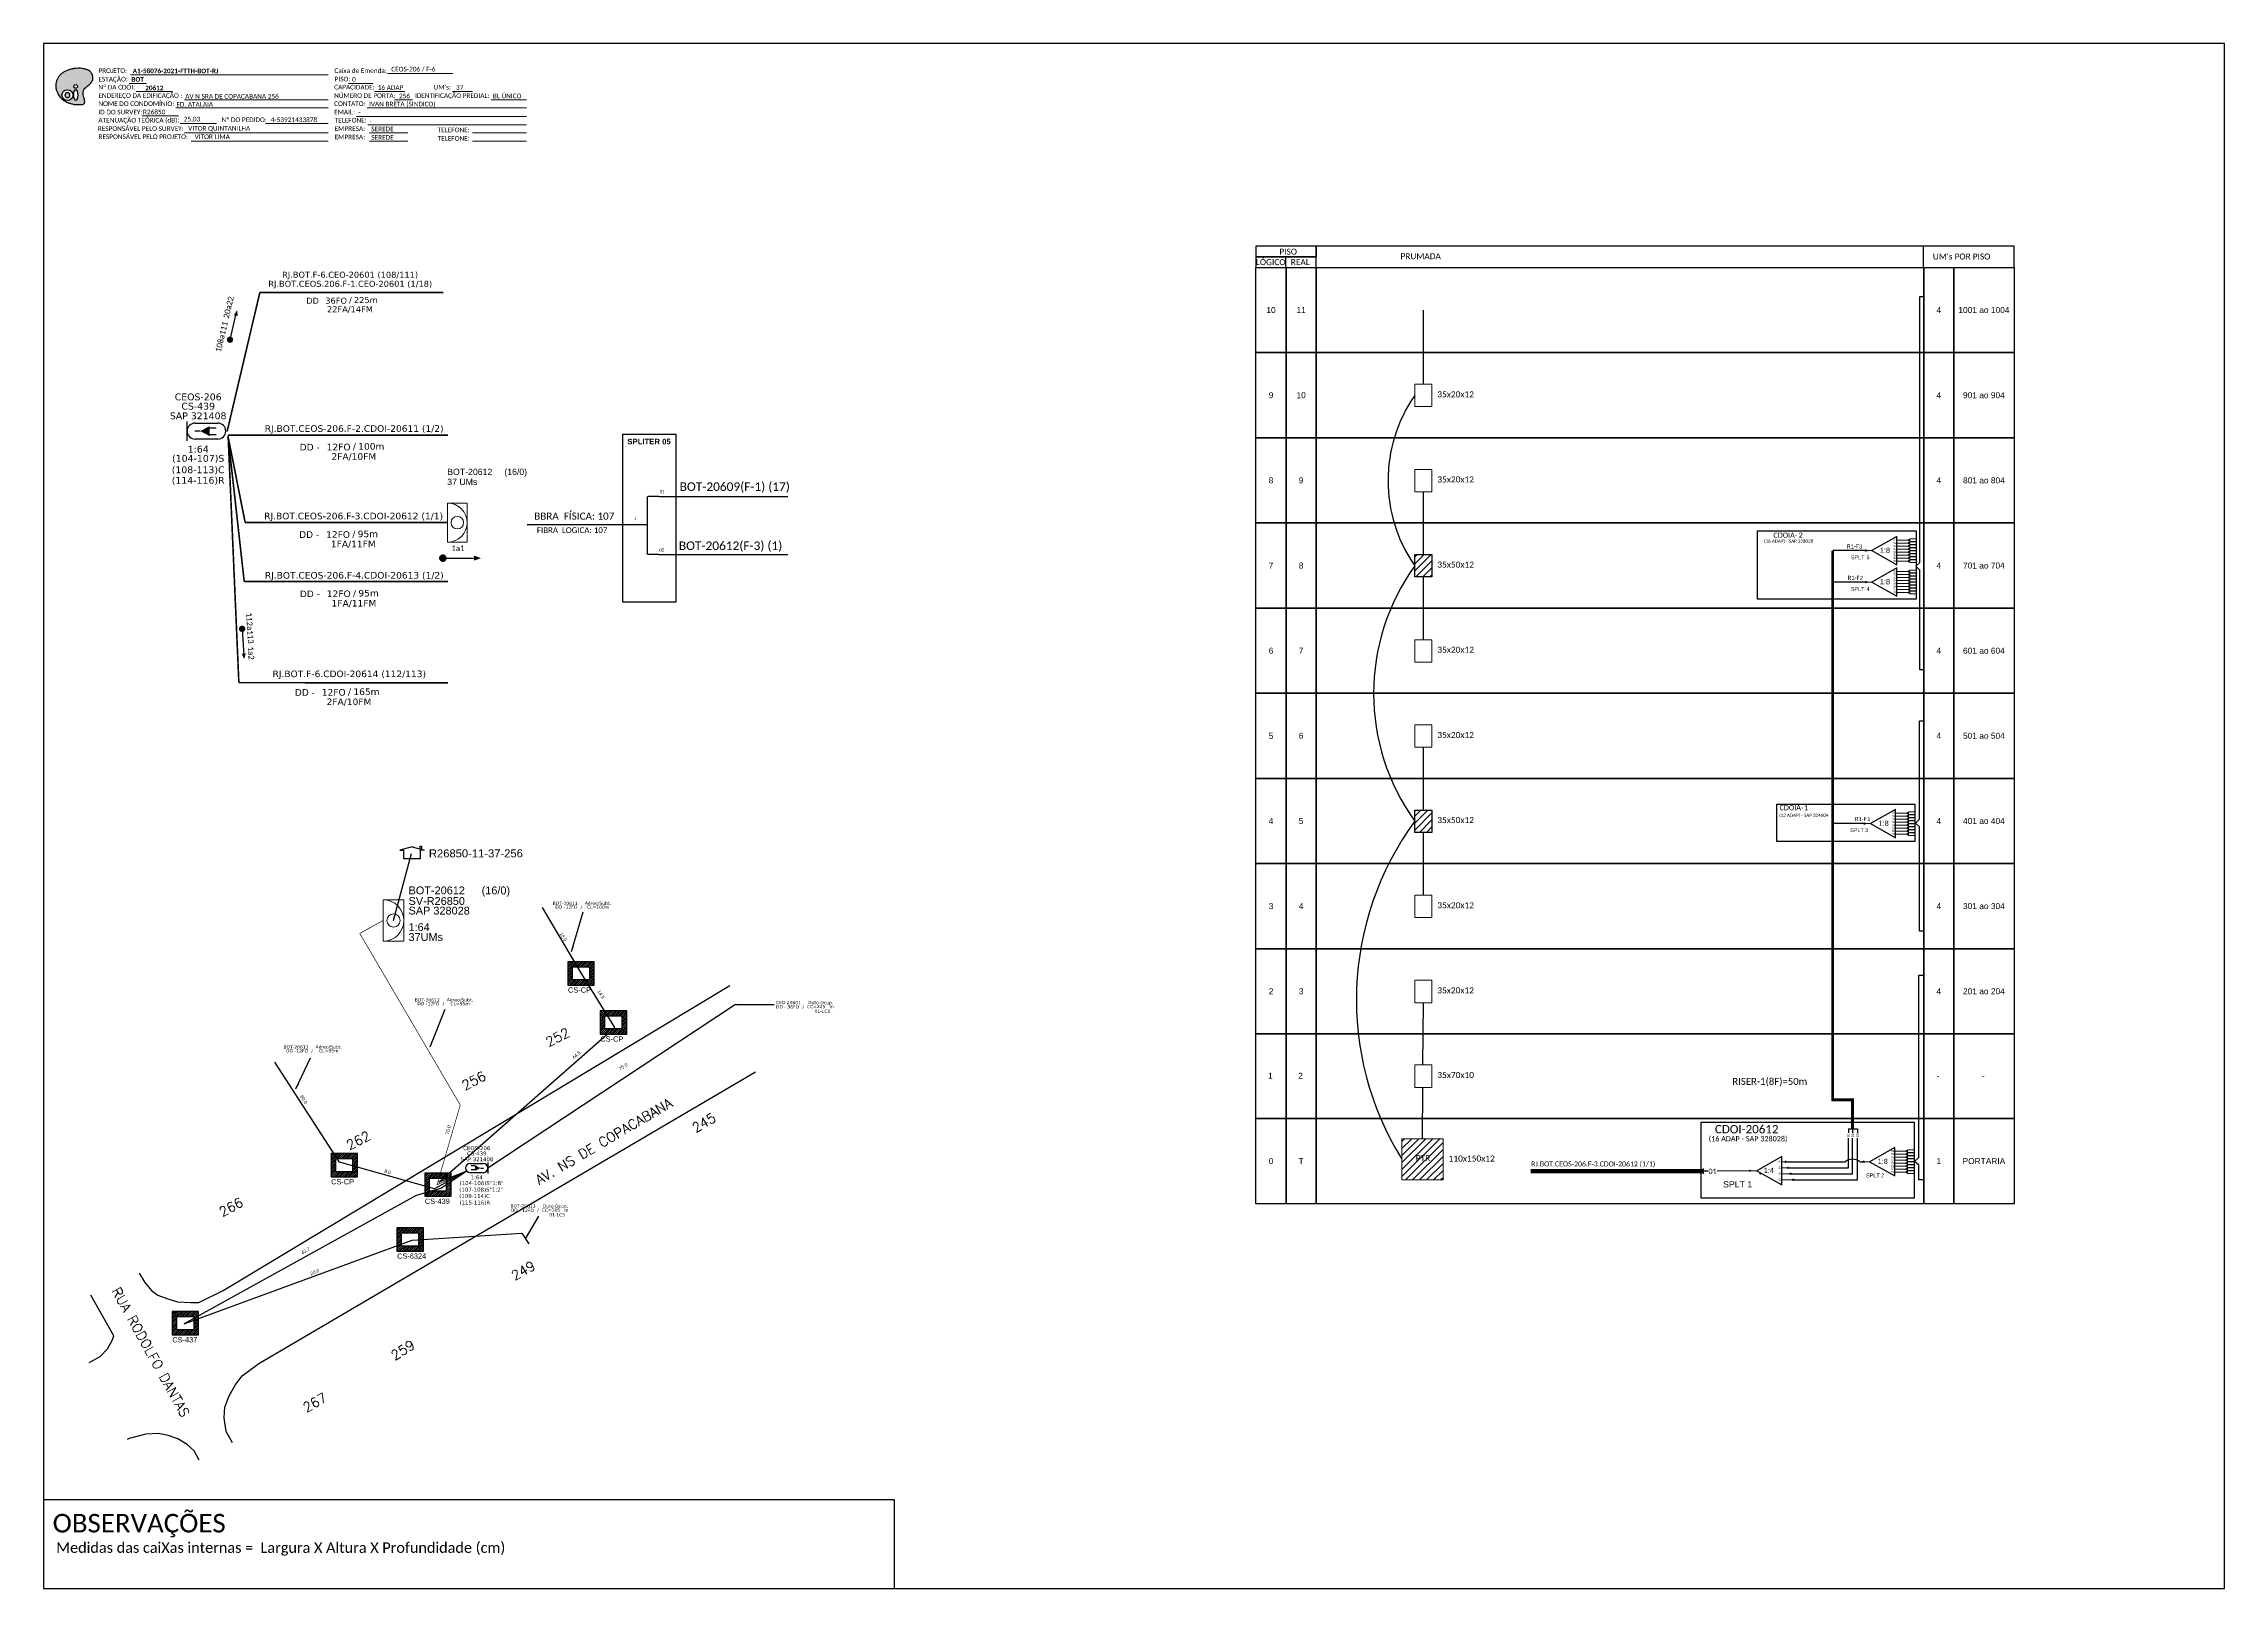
# Model space of a CAD drawing. Extents: x -89 to 749, y 705 to 1299.
import ezdxf
from ezdxf.enums import TextEntityAlignment as Align

# ---------------------------------------------------------------- set-up
doc = ezdxf.new("R2010")
doc.units = 0
for name, color, linetype in [('10.1-Caixas Subterrâneas', 5, 'Continuous'), ('20.4-CEOS', 1, 'Continuous'), ('CAP a instalar', 1, 'Continuous'), ('FOLHAS', 7, 'Continuous'), ('label_cabos', 7, 'Continuous'), ('Legenda', 1, 'Continuous'), ('MUB', 252, 'Continuous'), ('SETA', 7, 'Continuous'), ('surveys', 7, 'Continuous'), ('surveys legendas', 7, 'Continuous')]:
    doc.layers.add(name, color=color, linetype=linetype)
for name, color, linetype, lineweight in [("20.0-LEGENDA DOS CDO'S", 1, 'Continuous', 0), ('20.1-CDO_INTERIOR', 1, 'Continuous', 0), ('40.1-ETIQUETAS', 1, 'Continuous', 20)]:
    doc.layers.add(name, color=color, linetype=linetype, lineweight=lineweight)
doc.layers.add('DROP DE CLIENTE', color=140, linetype='Continuous', plot=False)
doc.layers.add('EXTRA', color=50, linetype='Continuous', plot=False)
doc.styles.add('ARIAL', font='arial.ttf')
doc.styles.add('ROMANS', font='romans')
doc.styles.add('siredit', font='verdana.ttf')
doc.styles.get("Standard").update_dxf_attribs({"font": 'arial.ttf'})
doc.styles.add('TELEMAR-RJ', font='arial.ttf')
doc.styles.add('WMF-Calibri0', font='calibri.ttf')
doc.styles.add('WMF-Calibri1', font='calibrib.ttf')
doc.linetypes.add('FENCELINE1', pattern='A,0.25,-0.1,[133,ltypeshp.shx,S=0.1,R=0,X=-0.1,Y=0],-0.1,1', length=1.45)
doc.dimstyles.new('CC', dxfattribs={"dimtxt": 1, "dimasz": 2, "dimexe": 0.18, "dimexo": 0.0625, "dimgap": 0.09, "dimtad": 0, "dimdec": 0, "dimrnd": 1, "dimzin": 0, "dimdsep": 46, "dimtxsty": 'siredit', "dimblk": 'NONE', "dimcen": 0, "dimse1": 1, "dimse2": 1, "dimsd1": 1, "dimsd2": 1, "dimclrt": 7, "dimadec": 0, "dimazin": 0, "dimtfac": 1, "dimtdec": 0, "dimtofl": 0, "dimtmove": 0, "dimatfit": 3, "dimfxl": 0, "dimtolj": 1, "dimtzin": 0, "dimarcsym": 0})
pattern_1 = [(45, (-726.6982, -79.1358), (-1.3470384, 1.3470384), [])]

# ---------------------------------------------------------------- blocks, each defined once
blk = doc.blocks.new('*X72')
at = {"color": 0, "linetype": 'Continuous'}
for p, q in [((-1.25, 0.34099), (-0.49099, 1.1)), ((-1.25, 0.517767), (-0.667767, 1.1)), ((-1.25, 0.694544), (-0.844544, 1.1)), ((-1.25, 0.87132), (-1.02132, 1.1)), ((-1.25, 1.048097), (-1.198097, 1.1)), ((-1.25, 0.164214), (-0.8035, 0.610714)), ((-1.25, -0.012563), (-0.8035, 0.433937)), ((-1.25, -0.18934), (-0.8035, 0.25716)), ((-1.25, -0.366117), (-0.8035, 0.080383)), ((-0.789214, 0.625), (-0.314214, 1.1)), ((-0.612437, 0.625), (-0.137437, 1.1)), ((-0.43566, 0.625), (0.03934, 1.1)), ((-0.258883, 0.625), (0.216117, 1.1)), ((-0.082107, 0.625), (0.392893, 1.1)), ((0.09467, 0.625), (0.56967, 1.1)), ((0.271447, 0.625), (0.746447, 1.1)), ((0.448223, 0.625), (0.923223, 1.1)), ((0.625, 0.625), (1.1, 1.1)), ((0.801777, 0.625), (1.25, 1.073223)), ((0.8035, 0.449947), (1.25, 0.896447)), ((0.8035, 0.27317), (1.25, 0.71967)), ((0.8035, 0.096393), (1.25, 0.542893)), ((0.8035, -0.080383), (1.25, 0.366117)), ((0.8035, -0.25716), (1.25, 0.18934)), ((0.8035, -0.433937), (1.25, 0.012563)), ((-1.25, -0.542893), (-0.8035, -0.096393)), ((-1.25, -0.71967), (-0.8035, -0.27317)), ((-1.25, -0.896447), (-0.8035, -0.449947)), ((-1.25, -1.073223), (-0.801777, -0.625)), ((-1.1, -1.1), (-0.625, -0.625)), ((-0.923223, -1.1), (-0.448223, -0.625)), ((-0.746447, -1.1), (-0.271447, -0.625)), ((-0.56967, -1.1), (-0.09467, -0.625)), ((-0.392893, -1.1), (0.082107, -0.625)), ((-0.216117, -1.1), (0.258883, -0.625)), ((-0.03934, -1.1), (0.43566, -0.625)), ((0.137437, -1.1), (0.612437, -0.625)), ((0.314214, -1.1), (0.789214, -0.625)), ((0.49099, -1.1), (1.25, -0.34099)), ((0.667767, -1.1), (1.25, -0.517767)), ((0.8035, -0.610714), (1.25, -0.164214)), ((0.844544, -1.1), (1.25, -0.694544)), ((1.02132, -1.1), (1.25, -0.87132)), ((1.198097, -1.1), (1.25, -1.048097))]:
    blk.add_line(p, q, dxfattribs=at)
blk = doc.blocks.new('MANHOLE_MQ')
at = {"color": 0, "linetype": 'Continuous'}
for p, q in [((0.0000062, 0.0000057), (-0.0000063, 0.0000057)), ((-0.0000063, 0.0000057), (-0.0000063, -0.0000053)), ((-0.000004, 0.0000033), (0.000004, 0.0000033)), ((-0.000004, -0.0000029), (-0.000004, 0.0000033)), ((0.000004, 0.0000033), (0.000004, -0.0000029)), ((0.0000062, -0.0000053), (0.0000062, 0.0000057)), ((-0.0000063, -0.0000053), (0.0000062, -0.0000053)), ((0.000004, -0.0000029), (-0.000004, -0.0000029)), ((0.000004, -0.0000029), (0.000004, -0.0000029))]:
    blk.add_line(p, q, dxfattribs=at)
at = {"color": 0, "linetype": 'Continuous', "xscale": 5e-06, "yscale": 5e-06, "zscale": 1e-05}
blk.add_blockref('*X72', (0, 0.0000002), dxfattribs=at)
blk = doc.blocks.new('*U87')
at = {"layer": '20.4-CEOS', "color": 7, "style": 'siredit'}
for tag, p in [('FIBRAS_SPLITTER', (0, 0)), ('FIBRAS_TOP_C', (0, -4.13)), ('RESERVA_FINAIS', (0, -5.46))]:
    blk.add_attdef(tag, p, '', height=1.01, dxfattribs=at)
for tag, p, flags in [('QTDE', (0, -9.4), 1), ('ID_ATIVIDADE', (0, -6.77), 3), ('FATOR', (0, -8.09), 1), ('FID', (0, -10.71), 1)]:
    blk.add_attdef(tag, p, '', height=1.01, dxfattribs=dict(at, flags=flags))
blk = doc.blocks.new('*U88')
at = {"layer": '20.4-CEOS', "color": 7, "style": 'siredit'}
blk.add_attdef('FIBRAS_SPLITTER', (0, 0), '', height=1.01, dxfattribs=at)
for tag, p, flags in [('QTDE', (0, -4.11), 1), ('ID_ATIVIDADE', (0, -1.48), 3), ('FATOR', (0, -2.79), 1), ('FID', (0, -5.42), 1)]:
    blk.add_attdef(tag, p, '', height=1.01, dxfattribs=dict(at, flags=flags))
blk = doc.blocks.new('_None')
blk = doc.blocks.new('Inst CB DT OCUP CFOA-SM-DD-S-12')
at = {"layer": 'label_cabos', "color": 0, "style": 'siredit'}
for tag, flags, p in [('ID_ATIVIDADE', 3, (1.31, 2.67)), ('FATOR', 1, (11.56, 2.55))]:
    blk.add_attdef(tag, text='', height=1, rotation=359.69001, dxfattribs=dict(at, flags=flags)).set_placement(p, align=Align.MIDDLE_CENTER)
for tag, p in [('TIPO_CABO', (1.11, 0)), ('DESTINO_CABO', (3.13, 1.26)), ('CABO', (4.69, -0.05)), ('/', (7.71, -0.05)), ('LANCE', (10.41, 0.02)), ('TIPO_CABO', (13.11, 1.24)), ('UND', (16.46, 0)), ('FID', (13.65, -1.41))]:
    blk.add_attdef(tag, text='', height=1, rotation=359.69001, dxfattribs=at).set_placement(p, align=Align.MIDDLE_CENTER)
blk.add_attdef('QTDE', (11.93, -0.45), '', height=1, rotation=359.69001, dxfattribs=at)
blk = doc.blocks.new('LEGENDA DOS CABOS')
at = {"layer": 'EXTRA', "color": 0, "style": 'siredit'}
for tag, p in [('ID', (4.6, 0.97)), ('XX', (9.03, 0.97))]:
    blk.add_attdef(tag, text='', height=0.48, rotation=359.69001, dxfattribs=at).set_placement(p, align=Align.MIDDLE_CENTER)
at = {"layer": 'Legenda', "color": 0, "style": 'siredit'}
for tag, p in [('TIPO_CABO', (1.31, 0)), ('CABO', (4.69, -0.05)), ('/', (6.81, -0.05)), ('METROS', (10.03, -0.05))]:
    blk.add_attdef(tag, text='', height=0.8, rotation=359.69001, dxfattribs=at).set_placement(p, align=Align.MIDDLE_CENTER)
blk = doc.blocks.new('Inst CB DT OCUP CFOA-SM-DD-S-36')
at = {"layer": 'label_cabos', "color": 0, "style": 'siredit'}
for tag, flags, p in [('ID_ATIVIDADE', 3, (1.31, 2.67)), ('FATOR', 1, (11.56, 2.55))]:
    blk.add_attdef(tag, text='', height=1, rotation=359.69001, dxfattribs=dict(at, flags=flags)).set_placement(p, align=Align.MIDDLE_CENTER)
for tag, p in [('TIPO_CABO', (1.11, 0)), ('DESTINO_CABO', (3.13, 1.26)), ('CABO', (4.69, -0.05)), ('/', (7.71, -0.05)), ('LANCE', (10.41, 0.02)), ('TIPO_CABO', (13.11, 1.24)), ('UND', (16.46, 0)), ('FID', (13.65, -1.41))]:
    blk.add_attdef(tag, text='', height=1, rotation=359.69001, dxfattribs=at).set_placement(p, align=Align.MIDDLE_CENTER)
blk.add_attdef('QTDE', (11.93, -0.45), '', height=1, rotation=359.69001, dxfattribs=at)
blk = doc.blocks.new('ETIQUETA_RS5F')
at = {"layer": '40.1-ETIQUETAS', "color": 0, "style": 'siredit'}
blk.add_text('/', height=1.5, dxfattribs=at).set_placement((1.58, -1.95), align=Align.MIDDLE_RIGHT)
for tag, p in [('ETIQUETA_R_SECUNDARIA', (1.21, 2.1)), ('ETIQUETA_R_PRIMARIA', (1.21, 4.1)), ('F_ATIVAS/F_MORTAS', (1.14, -4.24))]:
    blk.add_attdef(tag, text='', height=1.5, dxfattribs=at).set_placement(p, align=Align.MIDDLE_CENTER)
for tag, p in [('TIPO_CABO', (-6.58, -2.12)), ('CAP_CABO', (0.4, -2.09))]:
    blk.add_attdef(tag, text='', height=1.5, dxfattribs=at).set_placement(p, align=Align.MIDDLE_RIGHT)
blk.add_attdef('METROS', text='', height=1.5, dxfattribs=at).set_placement((2.14, -1.95), align=Align.MIDDLE_LEFT)
for tag, p in [('FUSÃO_1', (0.85, -8.39)), ('FUSÃO_2', (0.85, -10.6)), ('FUSÃO_3', (0.85, -12.93)), ('FUSÃO_4', (0.85, -15.14)), ('FUSÃO_5', (0.85, -17.16))]:
    blk.add_attdef(tag, text='', height=1.5, dxfattribs=at).set_placement(p, align=Align.CENTER)
blk = doc.blocks.new('CDOI_INT')
at = {"layer": '20.1-CDO_INTERIOR', "color": 0, "lineweight": 18}
blk.add_lwpolyline([(4.25, -4.25), (4.25, 4.25), (0, 4.25), (0, -4.25)], close=True, dxfattribs=at)
blk.add_circle((2.12, 0), 1.36, dxfattribs=at)
blk.add_arc((0, 0), 4.25, 270, 90, dxfattribs=at)
at = {"layer": "20.0-LEGENDA DOS CDO'S", "color": 0, "style": 'ARIAL'}
for tag, p in [('CDO_N', (-0.08, 10.38)), ('SURVEY', (-0.08, 8.2)), ('SPLITER_1', (21.18, 10.38)), ('SPLITER_2', (21.19, 8.68)), ('SAP', (-0.08, 6.23)), ('1:XX', (5.94, -2.22)), ('UMS', (5.94, -4.24))]:
    blk.add_attdef(tag, p, '', height=1.36, dxfattribs=at)
blk.add_attdef('FIBRAS_UTILIZADAS', text='', height=1.36, dxfattribs=at).set_placement((15.34, 10.38), align=Align.CENTER)
blk = doc.blocks.new('CEOS_RP_CT_DRT')
at = {"layer": '20.4-CEOS', "color": 0}
for p, q in [((-4.54, 1.19), (-1.19, 1.19)), ((-1.19, -1.19), (-4.54, -1.19))]:
    blk.add_line(p, q, dxfattribs=at)
for points in [[(-5.73, -1.43), (-5.73, 1.44)], [(-3.79, 0), (-4.59, 0)], [(-2.47, 0.48), (-1.45, 0.48)], [(-2.47, -0.52), (-1.45, -0.52)]]:
    blk.add_lwpolyline(points, dxfattribs=at)
blk.add_lwpolyline([(-3.79, 0, 0, 1.47, 0), (-2.41, 0, 1.47, 1.47, 0)], format="xyseb", dxfattribs=at)
for centre, start, end in [((-4.54, 0), 90, 270), ((-1.19, 0), 270, 90)]:
    blk.add_arc(centre, 1.19, start, end, dxfattribs=at)
at = {"layer": '20.4-CEOS', "color": 7, "style": 'siredit'}
for tag, p in [('Nº_DA_CEOS', (-2.86, 5.6)), ('LOCAL', (-2.86, 4.24)), ('SAP', (-2.86, 2.78)), ('RACIO_SPLITAGEM', (-2.86, -1.88)), ('FIBRAS_SPLITTER', (-2.86, -3.58)), ('RESERVA_FINAIS', (-2.86, -6.39)), ('FIBRAS_TOP_C', (-2.86, -5.08))]:
    blk.add_attdef(tag, text='', height=1.01, dxfattribs=at).set_placement(p, align=Align.TOP_CENTER)
blk = doc.blocks.new('SPLT_1-4_DIV_DIR')
h = blk.add_hatch(color=3)
h.dxf.hatch_style = 1
edge = h.paths.add_edge_path()
edge.add_arc((13.27, 3.47), 0.242, 0, 360)
h = blk.add_hatch(color=3)
h.dxf.hatch_style = 1
edge = h.paths.add_edge_path()
edge.add_arc((14.27, 1.17), 0.242, 0, 360)
h = blk.add_hatch(color=3)
h.dxf.hatch_style = 1
edge = h.paths.add_edge_path()
edge.add_arc((15.27, -1.14), 0.242, 0, 360)
h = blk.add_hatch(color=3)
h.dxf.hatch_style = 1
edge = h.paths.add_edge_path()
edge.add_arc((16.27, -3.45), 0.242, 0, 360)
at = {"color": 1, "lineweight": 0}
blk.add_lwpolyline([(2.22, 0), (0, 0)], dxfattribs=at)
at = {"color": 1}
blk.add_lwpolyline([(11.89, 5.45), (2.22, 0), (11.89, -5.45), (11.89, 5.45)], dxfattribs=at)
at = {"color": 7, "lineweight": 0}
for points in [[(13.27, 3.47), (11.89, 3.47)], [(11.89, 1.17), (14.27, 1.17)], [(11.89, -1.14), (15.27, -1.14)], [(11.89, -3.45), (16.27, -3.45)]]:
    blk.add_lwpolyline(points, dxfattribs=at)
at = {"color": 3}
for centre in [(13.27, 3.47), (14.27, 1.17), (15.27, -1.14), (16.27, -3.45)]:
    blk.add_circle(centre, 0.242, dxfattribs=at)
at = {"color": 1, "style": 'ARIAL'}
for s, height, p in [('1:4', 2, (4.91, -0.85)), ('S1', 0.75, (10.52, 3.07)), ('S2', 0.75, (10.52, 0.81)), ('S3', 0.75, (10.52, -1.54)), ('S4', 0.75, (10.52, -3.8))]:
    blk.add_text(s, height=height, dxfattribs=at).set_placement(p)
blk = doc.blocks.new('SPLT_1-8_SC-APC')
at = {"color": 1, "lineweight": 0}
blk.add_lwpolyline([(-17.04, -7.55), (-19.26, -7.55)], dxfattribs=at)
at = {"color": 1}
blk.add_lwpolyline([(-7.37, -2.1), (-17.04, -7.55), (-7.37, -13), (-7.37, -2.1)], dxfattribs=at)
at = {"color": 3, "lineweight": 0}
for points in [[(-2.99, -3.51), (-7.37, -3.51)], [(-7.37, -4.66), (-2.99, -4.66)], [(-7.37, -5.82), (-2.99, -5.82)], [(-7.37, -6.97), (-2.99, -6.97)], [(-7.37, -8.12), (-2.99, -8.12)], [(-2.41, -3.02), (-2.41, -4)], [(-2.41, -3.02), (0, -3.02)], [(-2.41, -4), (0, -4)], [(-2.41, -4.17), (-2.41, -5.16)], [(-2.41, -4.17), (0, -4.17)], [(-2.41, -5.16), (0, -5.16)], [(-2.41, -5.32), (-2.41, -6.31)], [(-2.41, -5.32), (0, -5.32)], [(-2.41, -6.31), (0, -6.31)], [(-2.41, -6.48), (-2.41, -7.46)], [(-2.41, -6.48), (0, -6.48)], [(-2.41, -7.46), (0, -7.46)], [(-2.41, -7.63), (-2.41, -8.62)], [(-2.41, -7.63), (0, -7.63)], [(-7.37, -9.28), (-2.99, -9.28)], [(-7.37, -10.43), (-2.99, -10.43)], [(-7.37, -11.58), (-2.99, -11.58)], [(-2.41, -8.62), (0, -8.62)], [(-2.41, -8.78), (-2.41, -9.77)], [(-2.41, -8.78), (0, -8.78)], [(-2.41, -9.77), (0, -9.77)], [(-2.41, -9.94), (-2.41, -10.92)], [(-2.41, -9.94), (0, -9.94)], [(-2.41, -10.92), (0, -10.92)], [(-2.41, -11.09), (-2.41, -12.08)], [(-2.41, -11.09), (0, -11.09)], [(-2.41, -12.08), (0, -12.08)]]:
    blk.add_lwpolyline(points, dxfattribs=at)
for points in [[(-2.99, -3.22), (-2.41, -3.22), (-2.41, -3.8), (-2.99, -3.8)], [(-2.99, -4.38), (-2.41, -4.38), (-2.41, -4.95), (-2.99, -4.95)], [(-2.99, -5.53), (-2.41, -5.53), (-2.41, -6.1), (-2.99, -6.1)], [(-2.99, -6.68), (-2.41, -6.68), (-2.41, -7.26), (-2.99, -7.26)], [(-2.99, -7.84), (-2.41, -7.84), (-2.41, -8.41), (-2.99, -8.41)], [(-2.99, -8.99), (-2.41, -8.99), (-2.41, -9.56), (-2.99, -9.56)], [(-2.99, -10.14), (-2.41, -10.14), (-2.41, -10.72), (-2.99, -10.72)], [(-2.99, -11.3), (-2.41, -11.3), (-2.41, -11.87), (-2.99, -11.87)]]:
    blk.add_lwpolyline(points, close=True, dxfattribs=at)
at = {"color": 1, "style": 'ARIAL'}
for s, height, p in [('1:8', 2, (-13.91, -8.4)), ('S1', 0.75, (-8.74, -3.78)), ('S2', 0.75, (-8.74, -4.97)), ('S3', 0.75, (-8.74, -6.18)), ('S4', 0.75, (-8.74, -7.36)), ('S5', 0.75, (-8.74, -8.57)), ('S6', 0.75, (-8.74, -9.69)), ('S7', 0.75, (-8.74, -10.78)), ('S8', 0.75, (-8.74, -11.9))]:
    blk.add_text(s, height=height, dxfattribs=at).set_placement(p)
blk = doc.blocks.new('OI')
h = blk.add_hatch(color=40)
edge = h.paths.add_edge_path()
edge.add_spline(control_points=[(4.35, -0.67), (3.92, -0.99), (3.26, -1.5), (2.81, -2.59), (2.9, -3.5), (3.06, -4.27), (3.31, -4.85), (3.37, -5.39), (3.4, -5.88), (3.2, -6.4), (2.54, -6.61), (1.65, -6.63), (0.55, -6.67), (-0.56, -6.42), (-1.61, -6.14), (-2.77, -5.61), (-3.92, -4.77), (-4.89, -3.7), (-5.34, -2.65), (-5.6, -1.94), (-5.85, -0.96), (-5.71, 0.47), (-5.1, 2.02), (-4.14, 3.02), (-3.3, 3.61), (-2.37, 4.16), (-1.36, 4.44), (-0.56, 4.7), (0.79, 4.85), (2.24, 4.97), (3.79, 4.57), (4.67, 4.21), (5.44, 3.65), (5.76, 2.99), (6.03, 2.21), (6.01, 1.46), (5.72, 0.64), (5.31, 0.08), (4.88, -0.38), (4.51, -0.55), (4.35, -0.67)], knot_values=[0, 0, 0, 0, 1.60434, 2.417191, 3.427595, 4.282808, 4.776746, 5.304182, 5.888771, 6.258406, 6.858137, 7.79129, 8.986195, 10.124242, 11.187857, 12.242908, 13.953784, 15.414161, 16.515391, 17.349188, 17.675853, 19.552021, 21.515531, 22.568638, 23.63245, 24.621084, 25.782718, 26.745347, 27.142653, 29.870543, 31.004649, 31.921532, 32.709589, 33.801391, 34.042471, 35.192333, 35.971461, 36.628871, 37.254359, 37.836911, 37.836911, 37.836911, 37.836911], degree=3, periodic=0)
h.paths.add_polyline_path([(1.13, -0.87, -1), (-0.04, -0.87, -1)], flags=16)
edge = h.paths.add_edge_path(flags=16)
edge.add_ellipse((0.56, -3.59), major_axis=(-0.02, 1.71), ratio=0.361305, start_angle=0, end_angle=360)
h.paths.add_polyline_path([(-0.36, -3.62, -1), (-3.8, -3.62, -1)], flags=16)
edge = h.paths.add_edge_path(flags=0)
edge.add_ellipse((-2.08, -3.62), major_axis=(0, 0.885), ratio=0.758294, start_angle=0, end_angle=360)
at = {"color": 40}
for centre, radius in [((-2.08, -3.62), 1.72), ((0.54, -0.87), 0.587)]:
    blk.add_circle(centre, radius, dxfattribs=at)
blk.add_ellipse((-2.08, -3.62), major_axis=(0, 0.885), ratio=0.758294, start_param=-3.141592653589792, end_param=3.141592653589792, dxfattribs=at)
blk.add_ellipse((0.56, -3.59), major_axis=(-0.02, 1.71), ratio=0.361305, dxfattribs=at)
at = {"color": 40, "start_tangent": (-0.800898, -0.598801), "end_tangent": (-0.800898, -0.598801)}
blk.add_spline([(4.35, -0.67), (3.2, -1.78), (2.9, -2.54), (2.92, -3.55), (3.12, -4.38), (3.28, -4.85), (3.37, -5.37), (3.35, -5.95), (3.2, -6.29), (2.66, -6.55), (1.73, -6.63), (0.54, -6.62), (-0.58, -6.41), (-1.6, -6.11), (-2.56, -5.67), (-3.95, -4.67), (-4.89, -3.56), (-5.37, -2.56), (-5.64, -1.78), (-5.72, -1.46), (-5.63, 0.42), (-4.84, 2.22), (-4.13, 2.99), (-3.27, 3.62), (-2.4, 4.09), (-1.3, 4.47), (-0.37, 4.72), (0.02, 4.77), (2.75, 4.8), (3.85, 4.53), (4.69, 4.16), (5.31, 3.68), (5.85, 2.73), (5.93, 2.5), (5.94, 1.35), (5.67, 0.62), (5.29, 0.08), (4.84, -0.36), (4.35, -0.67)], degree=3, dxfattribs=at)
blk = doc.blocks.new('SURVEY_SURVEY')
for p, q in [((0, 0.0000152), (-0.0000151, 0.0000108)), ((-0.0000151, 0.0000108), (-0.0000104, 0.0000108)), ((-0.0000103, 0), (-0.0000103, 0.0000108)), ((0.0000103, 0), (-0.0000103, 0)), ((0, 0.0000152), (0.0000151, 0.0000108)), ((0.0000101, 0.0000159), (0.0000117, 0.0000159)), ((0.0000101, 0.0000123), (0.0000101, 0.0000159)), ((0.0000151, 0.0000108), (0.0000103, 0.0000108)), ((0.0000103, 0.0000108), (0.0000103, 0)), ((0.0000117, 0.0000159), (0.0000117, 0.0000119))]:
    blk.add_line(p, q)

msp = doc.modelspace()

# ---------------------------------------------------------------- hatches: boundary and pattern name
h = msp.add_hatch()
h.set_pattern_fill('ANSI31', color=1, scale=0.6)
h.set_pattern_definition(pattern_1)
h.paths.add_polyline_path([(441.23, 1102.56), (437.92, 1102.56), (437.92, 1093.94), (444.54, 1093.94), (444.54, 1102.56)])
h = msp.add_hatch(color=3)
h.dxf.hatch_style = 1
edge = h.paths.add_edge_path()
edge.add_arc((611.45, 1104.07), 0.256, 0, 360)
h = msp.add_hatch(color=3)
h.dxf.hatch_style = 1
edge = h.paths.add_edge_path()
edge.add_arc((611.45, 1091.98), 0.256, 0, 360)
h = msp.add_hatch()
h.set_pattern_fill('ANSI31', color=1, scale=0.6)
h.set_pattern_definition(pattern_1)
h.paths.add_polyline_path([(441.23, 1004.33), (437.92, 1004.33), (437.92, 995.71), (444.54, 995.71), (444.54, 1004.33)])
h = msp.add_hatch(color=3)
h.dxf.hatch_style = 1
edge = h.paths.add_edge_path()
edge.add_arc((610.94, 999.1), 0.256, 0, 360)
h = msp.add_hatch()
h.set_pattern_fill('ANSI31', color=1, scale=0.6)
h.set_pattern_definition([(45, (-388.9202, 3549.1644), (-1.3470384, 1.3470384), [])])
h.paths.add_polyline_path([(448.81, 877.91), (433, 877.91), (433, 862.1), (448.81, 862.1)])
h.paths.add_polyline_path([(437.73, 868.73), (444.54, 868.73), (444.54, 872.21), (437.73, 872.21)], flags=24)
h = msp.add_hatch(color=3)
h.dxf.hatch_style = 1
edge = h.paths.add_edge_path()
edge.add_arc((566.81, 865.6), 0.41, 0, 360)
h = msp.add_hatch(color=3)
h.dxf.hatch_style = 1
edge = h.paths.add_edge_path()
edge.add_arc((610.57, 869.08), 0.256, 0, 360)

# ---------------------------------------------------------------- linework, layer by layer
at = {"color": 7, "linetype": 'Continuous'}
for p, q in [((142.78, 1124.87), (142.78, 1102.62)), ((147.21, 1124.88), (142.99, 1124.88)), ((138.4, 1114.14), (142.76, 1114.14)), ((147.21, 1102.62), (142.99, 1102.62))]:
    msp.add_line(p, q, dxfattribs=at)
at = {"color": 10, "linetype": 'Continuous'}
for p, q in [((147.21, 1124.9), (196.86, 1124.88)), ((147.21, 1102.64), (196.86, 1102.62))]:
    msp.add_line(p, q, dxfattribs=at)
at = {"color": 1, "linetype": 'Continuous', "lineweight": 60}
msp.add_line((138.4, 1114.14), (96.66, 1114.01), dxfattribs=at)
for points in [[(-89.32, 705.02), (749.25, 705.02), (749.25, 1299.02), (-89.32, 1299.02), (-89.32, 705.02)], [(388.41, 1212.95), (388.41, 1217.06)], [(399.98, 1212.95), (668.35, 1212.95), (668.35, 1221.17), (399.98, 1221.17), (399.98, 1221.17), (399.98, 1217.06)], [(633.6, 1212.95), (633.6, 1221.17)]]:
    msp.add_lwpolyline(points)
at = {"color": 7, "lineweight": 0}
for points in [[(-56.36, 1283.7), (-49.81, 1283.7)], [(-55.85, 1286.98), (20.13, 1286.98)], [(27.92, 1283.75), (37.41, 1283.75)], [(42.97, 1287.47), (68.1, 1287.47)], [(-53.7, 1280.63), (-39.76, 1280.63)], [(-35.13, 1277.4), (20.13, 1277.4)], [(37.97, 1280.63), (49.59, 1280.63)], [(45.56, 1277.4), (52.5, 1277.4)], [(67.91, 1280.63), (75.58, 1280.63)], [(82.73, 1277.4), (96.32, 1277.4)], [(-51.38, 1271.22), (-37.44, 1271.22)], [(-38.54, 1274.28), (20.13, 1274.28)], [(-36.84, 1268.25), (-22.9, 1268.25)], [(-4.01, 1268.26), (20.14, 1268.26)], [(31.05, 1271.05), (96.32, 1271.05)], [(35.09, 1274.28), (96.32, 1274.28)], [(35.33, 1267.81), (96.32, 1267.81)], [(-35.13, 1264.7), (20.13, 1264.7)], [(-32.64, 1261.46), (20.13, 1261.46)], [(35.94, 1264.7), (50.74, 1264.7)], [(35.94, 1261.46), (50.74, 1261.46)], [(75.55, 1264.7), (96.32, 1264.7)], [(75.55, 1261.46), (96.32, 1261.46)]]:
    msp.add_lwpolyline(points, dxfattribs=at)
for points in [[(376.84, 1217.06), (399.98, 1217.06), (399.98, 1221.17), (376.84, 1221.17)], [(376.84, 1212.95), (399.98, 1212.95), (399.98, 1217.06), (376.84, 1217.06)], [(376.87, 1212.95), (388.44, 1212.95), (388.44, 1180.2), (376.87, 1180.2)], [(388.44, 1212.95), (400.02, 1212.95), (400.02, 1180.2), (388.44, 1180.2)], [(400.02, 1212.95), (633.63, 1212.95), (633.63, 1180.2), (400.02, 1180.2)], [(633.63, 1212.95), (645.21, 1212.95), (645.21, 1180.2), (633.63, 1180.2)], [(645.21, 1212.95), (668.35, 1212.95), (668.35, 1180.2), (645.21, 1180.2)], [(376.87, 1180.2), (388.44, 1180.2), (388.44, 1147.46), (376.87, 1147.46)], [(388.44, 1180.2), (400.02, 1180.2), (400.02, 1147.46), (388.44, 1147.46)], [(400.02, 1180.2), (633.63, 1180.2), (633.63, 1147.46), (400.02, 1147.46)], [(633.63, 1180.2), (645.21, 1180.2), (645.21, 1147.46), (633.63, 1147.46)], [(645.21, 1180.2), (668.35, 1180.2), (668.35, 1147.46), (645.21, 1147.46)], [(376.87, 1147.46), (388.44, 1147.46), (388.44, 1114.71), (376.87, 1114.71)], [(388.44, 1147.46), (400.02, 1147.46), (400.02, 1114.71), (388.44, 1114.71)], [(400.02, 1147.46), (633.63, 1147.46), (633.63, 1114.71), (400.02, 1114.71)], [(633.63, 1147.46), (645.21, 1147.46), (645.21, 1114.71), (633.63, 1114.71)], [(645.21, 1147.46), (668.35, 1147.46), (668.35, 1114.71), (645.21, 1114.71)], [(376.87, 1114.71), (388.44, 1114.71), (388.44, 1081.97), (376.87, 1081.97)], [(388.44, 1114.71), (400.02, 1114.71), (400.02, 1081.97), (388.44, 1081.97)], [(400.02, 1114.71), (633.63, 1114.71), (633.63, 1081.97), (400.02, 1081.97)], [(633.63, 1114.71), (645.21, 1114.71), (645.21, 1081.97), (633.63, 1081.97)], [(645.21, 1114.71), (668.35, 1114.71), (668.35, 1081.97), (645.21, 1081.97)], [(376.87, 1081.97), (388.44, 1081.97), (388.44, 1049.23), (376.87, 1049.23)], [(388.44, 1081.97), (400.02, 1081.97), (400.02, 1049.23), (388.44, 1049.23)], [(400.02, 1081.97), (633.63, 1081.97), (633.63, 1049.23), (400.02, 1049.23)], [(633.63, 1081.97), (645.21, 1081.97), (645.21, 1049.23), (633.63, 1049.23)], [(645.21, 1081.97), (668.35, 1081.97), (668.35, 1049.23), (645.21, 1049.23)], [(376.87, 1049.23), (388.44, 1049.23), (388.44, 1016.48), (376.87, 1016.48)], [(388.44, 1049.23), (400.02, 1049.23), (400.02, 1016.48), (388.44, 1016.48)], [(400.02, 1049.23), (633.63, 1049.23), (633.63, 1016.48), (400.02, 1016.48)], [(633.63, 1049.23), (645.21, 1049.23), (645.21, 1016.48), (633.63, 1016.48)], [(645.21, 1049.23), (668.35, 1049.23), (668.35, 1016.48), (645.21, 1016.48)], [(376.87, 1016.48), (388.44, 1016.48), (388.44, 983.74), (376.87, 983.74)], [(388.44, 1016.48), (400.02, 1016.48), (400.02, 983.74), (388.44, 983.74)], [(400.02, 1016.48), (633.63, 1016.48), (633.63, 983.74), (400.02, 983.74)], [(633.63, 1016.48), (645.21, 1016.48), (645.21, 983.74), (633.63, 983.74)], [(645.21, 1016.48), (668.35, 1016.48), (668.35, 983.74), (645.21, 983.74)], [(376.87, 983.74), (388.44, 983.74), (388.44, 951), (376.87, 951)], [(388.44, 983.74), (400.02, 983.74), (400.02, 951), (388.44, 951)], [(400.02, 983.74), (633.63, 983.74), (633.63, 951), (400.02, 951)], [(633.63, 983.74), (645.21, 983.74), (645.21, 951), (633.63, 951)], [(645.21, 983.74), (668.35, 983.74), (668.35, 951), (645.21, 951)], [(376.87, 951), (388.44, 951), (388.44, 918.25), (376.87, 918.25)], [(388.44, 951), (400.02, 951), (400.02, 918.25), (388.44, 918.25)], [(400.02, 951), (633.63, 951), (633.63, 918.25), (400.02, 918.25)], [(633.63, 951), (645.21, 951), (645.21, 918.25), (633.63, 918.25)], [(645.21, 951), (668.35, 951), (668.35, 918.25), (645.21, 918.25)], [(376.87, 918.25), (388.44, 918.25), (388.44, 885.7), (376.87, 885.7)], [(388.44, 918.25), (400.02, 918.25), (400.02, 885.7), (388.44, 885.7)], [(400.02, 918.25), (633.63, 918.25), (633.63, 885.7), (400.02, 885.7)], [(633.63, 918.25), (645.21, 918.25), (645.21, 885.7), (633.63, 885.7)], [(645.21, 918.25), (668.35, 918.25), (668.35, 885.7), (645.21, 885.7)], [(376.87, 885.7), (388.44, 885.7), (388.44, 852.95), (376.87, 852.95)], [(388.44, 885.7), (400.02, 885.7), (400.02, 852.95), (388.44, 852.95)], [(400.02, 885.7), (633.63, 885.7), (633.63, 852.95), (400.02, 852.95)], [(633.63, 885.7), (645.21, 885.7), (645.21, 852.95), (633.63, 852.95)], [(645.21, 885.7), (668.35, 885.7), (668.35, 852.95), (645.21, 852.95)]]:
    msp.add_lwpolyline(points, close=True)
at = {"color": 3}
for points in [[(633.79, 1058.25), (632.14, 1058.25), (632.14, 1096.55), (630.57, 1098.05), (632.14, 1099.56), (632.14, 1201.77), (633.79, 1201.77)], [(441.23, 1168.05), (441.23, 1196.57)], [(441.23, 1102.56), (441.23, 1126.68)], [(441.23, 1069.82), (441.23, 1093.94)], [(633.65, 957.71), (632, 957.71), (632, 997.81), (630.43, 999.32), (632, 1000.82), (631.99, 1038.62), (633.65, 1038.62)], [(441.23, 1004.33), (441.23, 1028.45)], [(441.23, 971.58), (441.23, 995.71)], [(633.37, 862.06), (631.71, 862.06), (631.71, 867.72), (630.15, 869.22), (631.71, 870.73), (631.71, 940.79), (633.36, 940.79)], [(441.08, 906.28), (441.23, 930.22)], [(440.9, 877.91), (441.03, 897.66)], [(550.59, 865.47), (548.81, 865.47)], [(567.22, 865.61), (554.21, 865.47)]]:
    msp.add_lwpolyline(points, dxfattribs=at)
at = {"const_width": 1.2}
msp.add_lwpolyline([(-17.78, 1184.58, 1), (-17.5, 1185.75, 1)], format="xyb", close=True, dxfattribs=at)
at = {"color": 0, "lineweight": 0}
for points in [[(437.92, 1168.05), (444.54, 1168.05), (444.54, 1159.43), (437.92, 1159.43)], [(437.92, 1135.3), (444.54, 1135.3), (444.54, 1126.68), (437.92, 1126.68)], [(437.92, 1069.82), (444.54, 1069.82), (444.54, 1061.2), (437.92, 1061.2)], [(437.92, 1037.07), (444.54, 1037.07), (444.54, 1028.45), (437.92, 1028.45)], [(437.92, 971.58), (444.54, 971.58), (444.54, 962.96), (437.92, 962.96)], [(437.92, 938.84), (444.54, 938.84), (444.54, 930.22), (437.92, 930.22)], [(437.92, 906.28), (444.54, 906.28), (444.54, 897.66), (437.92, 897.66)]]:
    msp.add_lwpolyline(points, close=True, dxfattribs=at)
at = {"color": 7}
msp.add_lwpolyline([(133.22, 1084.4), (153.95, 1084.4), (153.95, 1148.78), (133.22, 1148.78)], close=True, dxfattribs=at)
at = {"color": 1}
for points in [[(630.71, 1087.72), (630.71, 1087.72), (630.71, 1085.35), (569.75, 1085.35), (569.75, 1111.62), (577.58, 1111.62)], [(629.91, 859.26), (629.91, 859.26), (629.91, 855.12), (548.05, 855.12), (548.05, 884.32), (548.05, 884.32)], [(548.81, 866.52), (548.81, 864.42)]]:
    msp.add_lwpolyline(points, dxfattribs=at)
for points in [[(569.75, 1111.62), (630.71, 1111.62), (630.71, 1085.35), (569.75, 1085.35)], [(437.92, 1102.56), (444.54, 1102.56), (444.54, 1093.94), (437.92, 1093.94)], [(577.1, 1006.55), (630.23, 1006.55), (630.23, 992.23), (577.1, 992.23)], [(437.92, 1004.33), (444.54, 1004.33), (444.54, 995.71), (437.92, 995.71)], [(548.05, 884.32), (629.91, 884.32), (629.91, 855.12), (548.05, 855.12)]]:
    msp.add_lwpolyline(points, close=True, dxfattribs=at)
at = {"color": 7}
for points, const_width in [([(63.48, 1101.17, 1), (64.93, 1101.17, 1)], 1.45), ([(-13.02, 1074.59, 1), (-12.95, 1073.39, 1)], 1.2)]:
    msp.add_lwpolyline(points, format="xyb", close=True, dxfattribs=dict(at, const_width=const_width))
at = {"color": 5, "const_width": 1.1}
msp.add_lwpolyline([(598.63, 1104.07), (598.63, 892.88), (606.26, 892.88), (606.26, 881.7)], dxfattribs=at)
at = {"color": 5}
for points in [[(611.45, 1104.07), (598.63, 1104.07)], [(611.45, 1091.98), (598.63, 1091.98)], [(610.94, 999.1), (598.63, 999.1)], [(604.73, 881.7), (604.73, 880.25)], [(604.73, 881.7), (608.17, 881.7)], [(606.26, 881.7), (606.26, 880.25)], [(608.17, 881.7), (608.17, 880.22)], [(581.49, 866.78), (604.73, 866.78), (604.73, 878.17)], [(582.49, 864.47), (606.26, 864.47), (606.26, 878.17)], [(583.49, 862.16), (608.17, 862.16), (608.17, 878.17)]]:
    msp.add_lwpolyline(points, dxfattribs=at)
at = {"color": 1, "lineweight": 0}
msp.add_lwpolyline([(433, 877.91), (448.81, 877.91), (448.81, 862.1), (433, 862.1)], close=True, dxfattribs=at)
at = {"color": 1, "const_width": 1.6}
msp.add_lwpolyline([(482.46, 865.47), (548.81, 865.47)], dxfattribs=at)
at = {"color": 5}
msp.add_lwpolyline([(580.49, 869.08), (603.24, 869.08, -0.361885), (609.28, 869.08), (610.57, 869.08)], format="xyb", dxfattribs=at)
at = {"color": 7}
for points in [[(-89.24, 739.14), (237.71, 739.14)], [(237.71, 739.14), (237.71, 705.02)]]:
    msp.add_lwpolyline(points, dxfattribs=at)
at = {"color": 3}
for centre in [(611.45, 1104.07), (611.45, 1091.98), (610.94, 999.1), (610.57, 869.08)]:
    msp.add_circle(centre, 0.256, dxfattribs=at)
for centre, radius, start, end in [((485, 1130.99), 57.35, 145.18355, 214.81645), ((506.31, 1049.13), 84.2, 144.31703, 215.68297), ((531.74, 931.37), 116.25, 143.80706, 211.86196)]:
    msp.add_arc(centre, radius, start, end, dxfattribs=at)
for p in [(376.87, 1180.2), (376.87, 1147.46), (376.87, 1114.71), (613.68, 1104.07), (376.87, 1081.97), (376.87, 1049.23), (376.87, 1016.48), (376.87, 983.74), (376.87, 951), (376.87, 918.25), (376.87, 885.7), (570.78, 864.42)]:
    msp.add_point(p)
at = {"layer": '20.1-CDO_INTERIOR', "lineweight": 18}
msp.add_lwpolyline([(49.19, 953.86), (49.2, 969.8), (41.23, 969.81), (41.23, 953.87)], close=True, dxfattribs=at)
msp.add_circle((45.21, 961.83), 2.55, dxfattribs=at)
msp.add_arc((41.23, 961.84), 7.97, 269.97241, 89.97241, dxfattribs=at)
at = {"layer": '20.4-CEOS', "color": 5}
for p, q in [((74.73, 868.45), (79.74, 868.45)), ((79.74, 864.87), (74.73, 864.87))]:
    msp.add_line(p, q, dxfattribs=at)
for points in [[(76.64, 867.44), (75.12, 867.44)], [(76.64, 865.95), (75.12, 865.95)], [(78.62, 866.66), (79.83, 866.66)], [(81.53, 868.81), (81.53, 864.5)]]:
    msp.add_lwpolyline(points, dxfattribs=at)
msp.add_lwpolyline([(78.62, 866.66, 0, 2.21, 0), (76.55, 866.66, 2.21, 2.21, 0)], format="xyseb", dxfattribs=at)
for centre, start, end in [((74.73, 866.66), 90, 270), ((79.74, 866.66), 270, 90)]:
    msp.add_arc(centre, 1.79, start, end, dxfattribs=at)
at = {"layer": 'CAP a instalar', "color": 7, "linetype": 'FENCELINE1', "ltscale": 7, "const_width": 0.616}
for points in [[(-18.74, 1149.93), (-6.18, 1203.3)], [(-6.18, 1203.3), (64.34, 1203.3)], [(-18.36, 1148.01), (-14.24, 1053.29)], [(-14.24, 1053.29), (66.12, 1053.26)]]:
    msp.add_lwpolyline(points, dxfattribs=at)
at = {"layer": 'CAP a instalar', "color": 1, "linetype": 'FENCELINE1', "ltscale": 7, "const_width": 0.616}
for points in [[(-18.45, 1148.28), (-11.83, 1114.91)], [(-11.83, 1114.91), (66.12, 1114.91)]]:
    msp.add_lwpolyline(points, dxfattribs=at)
at = {"layer": 'CAP a instalar', "color": 8, "linetype": 'FENCELINE1', "ltscale": 7, "const_width": 0.616}
for points in [[(-18.38, 1147.69), (-12.18, 1092.15)], [(-18.36, 1148.45), (66.12, 1148.45)], [(-12.18, 1092.15), (66.12, 1092.15)]]:
    msp.add_lwpolyline(points, dxfattribs=at)
at = {"layer": 'CAP a instalar', "color": 8, "linetype": 'FENCELINE1', "ltscale": 5}
for points in [[(73.39, 865.47), (62.6, 861.24), (130.3, 920.73), (117.54, 941.51), (102.57, 966.88)], [(73.38, 865.46), (60.96, 858.63), (24.51, 868.87), (-0.37, 907.34)]]:
    msp.add_lwpolyline(points, dxfattribs=at)
at = {"layer": 'CAP a instalar', "color": 1, "ltscale": 5, "const_width": 0.25}
for points in [[(41.22, 961.84), (32.26, 956.86)], [(32.26, 956.86), (70.88, 890.89), (61.95, 860.17)], [(73.39, 865.47), (62, 860.23)]]:
    msp.add_lwpolyline(points, dxfattribs=at)
at = {"layer": 'CAP a instalar', "color": 7, "linetype": 'FENCELINE1', "ltscale": 5}
for points in [[(176.74, 929.58), (81.53, 866.66)], [(73.37, 865.41), (63.38, 858.76), (53.92, 856.09)], [(53.92, 856.09), (-35.3, 806.71), (52.43, 838.86)], [(52.43, 838.86), (94.54, 841.56), (97.26, 837.56)]]:
    msp.add_lwpolyline(points, dxfattribs=at)
at = {"layer": 'DROP DE CLIENTE'}
msp.add_lwpolyline([(45.21, 961.83), (52.19, 987.57)], dxfattribs=at)
at = {"layer": 'MUB', "color": 4}
for points in [[(-52.54, 826.23), (-50.36, 822.69), (-47.78, 819.52), (-45.43, 817.83), (-41.58, 816.39), (-37.86, 815.2), (-32.85, 814.98), (-29.6, 814.93), (-20.33, 819.57), (174.54, 936.91)], [(-16.74, 760.98), (-19.16, 765.3), (-19.88, 770.61), (-19.66, 774.68), (-18.12, 778.82), (-15.66, 783.16), (-12.91, 786.73), (-6.54, 791.54), (184.48, 903.66)], [(-62.32, 802.1), (-62.32, 802.1), (-62.32, 802.1), (-71.21, 817.71)], [(-71.77, 791.84), (-67.55, 794.17), (-64.75, 797.1), (-62.99, 800.37), (-62.32, 802.1)], [(-29.49, 754.28), (-31.49, 757.93), (-34.12, 760.39), (-37.66, 762.47), (-41.43, 763.79), (-45.33, 764.58), (-50.02, 764.33), (-56.47, 762.72), (-57.18, 762.32)]]:
    msp.add_lwpolyline(points, dxfattribs=at)
at = {"layer": 'SETA'}
msp.add_lwpolyline([(-17.64, 1185.16), (-15.22, 1195.19)], dxfattribs=at)
at = {"layer": 'SETA', "color": 7}
for points in [[(64.72, 1101.16), (77.2, 1101.16)], [(-12.98, 1073.99), (-12.33, 1063.69)]]:
    msp.add_lwpolyline(points, dxfattribs=at)
at = {"layer": 'SETA'}
msp.add_solid([(-16.21, 1194.58), (-14.92, 1196.53), (-14.65, 1194.2)], dxfattribs=at)
at = {"layer": 'SETA', "color": 7}
for points in [[(76.2, 1102.15), (78.86, 1101.18), (76.2, 1100.21)], [(-11.57, 1064.57), (-12.23, 1062.33), (-13.17, 1064.47)]]:
    msp.add_solid(points, dxfattribs=at)

# ---------------------------------------------------------------- block references
at = {"color": 7, "xscale": 1.213923925163967, "yscale": 1.213923925163967, "zscale": 1.213923925163967, "rotation": 0.1532896023949059}
msp.add_blockref('OI', (-77.65, 1283.61), dxfattribs=at)
at = {"color": 3}
for p in [(630.71, 1111.62), (630.71, 1099.52), (630.2, 1006.65), (629.84, 876.63)]:
    msp.add_blockref('SPLT_1-8_SC-APC', p, dxfattribs=at)
at = {"color": 0, "lineweight": 0}
ref = msp.add_blockref('Inst CB DT OCUP CFOA-SM-DD-S-36', (193.11, 928.71), dxfattribs=dict(at, xscale=1.25, yscale=1.25, zscale=1.25))
ref.add_attrib('DESTINO_CABO', 'CEO-20601', dxfattribs={"layer": 'label_cabos', "color": 0, "height": 1.25, "rotation": 359.69001, "style": 'siredit'}).set_placement((197.02, 930.29), align=Align.MIDDLE_CENTER)
ref.add_attrib('TIPO_CABO', 'Duto Ocup.', dxfattribs={"layer": 'label_cabos', "color": 0, "height": 1.25, "rotation": 359.69001, "style": 'siredit'}).set_placement((209.5, 930.27), align=Align.MIDDLE_CENTER)
ref.add_attrib('/', '/', dxfattribs={"layer": 'label_cabos', "color": 0, "height": 1.25, "rotation": 359.69001, "style": 'siredit'}).set_placement((202.75, 928.65), align=Align.MIDDLE_CENTER)
ref.add_attrib('FID', '01-LC1', dxfattribs={"layer": 'label_cabos', "color": 0, "height": 1.25, "rotation": 359.69001, "style": 'siredit'}).set_placement((210.17, 926.94), align=Align.MIDDLE_CENTER)
ref.add_attrib('LANCE', 'CC=', dxfattribs={"layer": 'label_cabos', "color": 0, "height": 1.25, "rotation": 359.69001, "style": 'siredit'}).set_placement((206.12, 928.74), align=Align.MIDDLE_CENTER)
ref.add_attrib('UND', 'm', dxfattribs={"layer": 'label_cabos', "color": 0, "height": 1.25, "rotation": 359.69001, "style": 'siredit'}).set_placement((213.69, 928.71), align=Align.MIDDLE_CENTER)
ref.add_attrib('CABO', '36FO', dxfattribs={"layer": 'label_cabos', "color": 0, "height": 1.25, "rotation": 359.69001, "style": 'siredit'}).set_placement((198.97, 928.65), align=Align.MIDDLE_CENTER)
ref.add_attrib('TIPO_CABO', 'DD - ', dxfattribs={"layer": 'label_cabos', "color": 0, "height": 1.25, "rotation": 359.69001, "style": 'siredit'}).set_placement((194.5, 928.7), align=Align.MIDDLE_CENTER)
ref.add_attrib('QTDE', '225', (208.02, 928.14), dxfattribs={"layer": 'label_cabos', "color": 0, "height": 1.25, "rotation": 359.69001, "style": 'siredit'})
msp.add_blockref('SPLT_1-4_DIV_DIR', (567.22, 865.61))
ref = msp.add_blockref('Inst CB DT OCUP CFOA-SM-DD-S-12', (91.11, 850.45), dxfattribs=dict(at, xscale=1.25, yscale=1.25, zscale=1.25))
ref.add_attrib('DESTINO_CABO', 'BOT-20613', dxfattribs={"layer": 'label_cabos', "color": 0, "height": 1.25, "rotation": 359.69001, "style": 'siredit'}).set_placement((95.03, 852.03), align=Align.MIDDLE_CENTER)
ref.add_attrib('TIPO_CABO', 'Duto Ocup.', dxfattribs={"layer": 'label_cabos', "color": 0, "height": 1.25, "rotation": 359.69001, "style": 'siredit'}).set_placement((107.5, 852), align=Align.MIDDLE_CENTER)
ref.add_attrib('/', '/', dxfattribs={"layer": 'label_cabos', "color": 0, "height": 1.25, "rotation": 359.69001, "style": 'siredit'}).set_placement((100.75, 850.38), align=Align.MIDDLE_CENTER)
ref.add_attrib('FID', '01-LC5', dxfattribs={"layer": 'label_cabos', "color": 0, "height": 1.25, "rotation": 359.69001, "style": 'siredit'}).set_placement((108.17, 848.68), align=Align.MIDDLE_CENTER)
ref.add_attrib('LANCE', 'CC=', dxfattribs={"layer": 'label_cabos', "color": 0, "height": 1.25, "rotation": 359.69001, "style": 'siredit'}).set_placement((104.12, 850.48), align=Align.MIDDLE_CENTER)
ref.add_attrib('UND', 'm', dxfattribs={"layer": 'label_cabos', "color": 0, "height": 1.25, "rotation": 359.69001, "style": 'siredit'}).set_placement((111.69, 850.45), align=Align.MIDDLE_CENTER)
ref.add_attrib('CABO', '12FO', dxfattribs={"layer": 'label_cabos', "color": 0, "height": 1.25, "rotation": 359.69001, "style": 'siredit'}).set_placement((96.97, 850.38), align=Align.MIDDLE_CENTER)
ref.add_attrib('TIPO_CABO', 'DD - ', dxfattribs={"layer": 'label_cabos', "color": 0, "height": 1.25, "rotation": 359.69001, "style": 'siredit'}).set_placement((92.5, 850.44), align=Align.MIDDLE_CENTER)
ref.add_attrib('QTDE', '165', (106.02, 849.88), dxfattribs={"layer": 'label_cabos', "color": 0, "height": 1.25, "rotation": 359.69001, "style": 'siredit'})
at = {"layer": '10.1-Caixas Subterrâneas', "color": 30, "xscale": 810661.4501787861, "yscale": 810661.4501787861, "zscale": 810661.4501787861, "rotation": 180.0000000000632}
for p in [(117.31, 941.65), (129.78, 922.81), (26.23, 867.92), (62.28, 860.43), (51.59, 839.33), (-34.83, 807.16)]:
    msp.add_blockref('MANHOLE_MQ', p, dxfattribs=at)
at = {"layer": '20.4-CEOS', "color": 5}
ref = msp.add_blockref('CEOS_RP_CT_DRT', (-19.26, 1150.02), dxfattribs=dict(at, xscale=2.593998956680298, yscale=2.593998956680298, zscale=2.593998950399999))
ref.add_attrib('Nº_DA_CEOS', 'CEOS-206', dxfattribs={"color": 5, "height": 2.619, "style": 'siredit'}).set_placement((-29.88, 1164.49), align=Align.TOP_CENTER)
ref.add_attrib('LOCAL', 'CS-439', dxfattribs={"color": 5, "height": 2.619, "style": 'siredit'}).set_placement((-29.88, 1160.92), align=Align.TOP_CENTER)
ref.add_attrib('SAP', 'SAP 321408', dxfattribs={"color": 5, "height": 2.619, "style": 'siredit'}).set_placement((-29.88, 1157.2), align=Align.TOP_CENTER)
ref.add_attrib('RACIO_SPLITAGEM', '1:64', dxfattribs={"color": 5, "height": 2.619, "style": 'siredit'}).set_placement((-29.88, 1144.37), align=Align.TOP_CENTER)
ref.add_attrib('FIBRAS_SPLITTER', '(104-107)S', dxfattribs={"color": 5, "height": 2.619, "style": 'siredit'}).set_placement((-29.88, 1140.87), align=Align.TOP_CENTER)
ref.add_attrib('FIBRAS_TOP_C', '(108-113)C', dxfattribs={"color": 5, "height": 2.619, "style": 'siredit'}).set_placement((-29.9, 1136.46), align=Align.TOP_CENTER)
ref.add_attrib('RESERVA_FINAIS', '(114-116)R', dxfattribs={"color": 5, "height": 2.619, "style": 'siredit'}).set_placement((-29.9, 1132.42), align=Align.TOP_CENTER)
at = {"layer": '20.4-CEOS', "color": 5, "lineweight": 0}
ref = msp.add_blockref('*U87', (70.64, 860.1), dxfattribs=dict(at, xscale=1.5, yscale=1.5, zscale=1.5))
ref.add_attrib('FIBRAS_SPLITTER', '(104-106)S"1:8"', (70.64, 860.1), dxfattribs={"color": 5, "height": 1.5145, "style": 'siredit'})
ref.add_attrib('FIBRAS_TOP_C', '(109-114)C', (70.53, 855.14), dxfattribs={"color": 5, "height": 1.515, "style": 'siredit'})
ref.add_attrib('RESERVA_FINAIS', '(115-116)R', (70.62, 852.61), dxfattribs={"color": 5, "height": 1.515, "style": 'siredit'})
ref = msp.add_blockref('*U88', (70.53, 857.59), dxfattribs=dict(at, xscale=1.5, yscale=1.5, zscale=1.5))
ref.add_attrib('FIBRAS_SPLITTER', '(107-108)S"1:2"', (70.53, 857.59), dxfattribs={"color": 5, "height": 1.5145, "style": 'siredit'})
at = {"layer": '40.1-ETIQUETAS', "color": 7}
ref = msp.add_blockref('ETIQUETA_RS5F', (26.76, 1203.42), dxfattribs=dict(at, xscale=1.539647980198497, yscale=1.539647980198497, zscale=1.539647980199996))
ref.add_attrib('ETIQUETA_R_PRIMARIA', 'RJ.BOT.F-6.CEO-20601 (108/111)', dxfattribs={"color": 0, "height": 2.3095, "style": 'siredit'}).set_placement((28.53, 1210.15), align=Align.MIDDLE_CENTER)
ref.add_attrib('ETIQUETA_R_SECUNDARIA', 'RJ.BOT.CEOS.206.F-1.CEO-20601 (1/18)', dxfattribs={"color": 0, "height": 2.3095, "style": 'siredit'}).set_placement((28.58, 1206.66), align=Align.MIDDLE_CENTER)
ref.add_attrib('TIPO_CABO', 'DD', dxfattribs={"color": 0, "height": 2.309, "style": 'siredit'}).set_placement((16.57, 1200.16), align=Align.MIDDLE_RIGHT)
ref.add_attrib('CAP_CABO', '36FO', dxfattribs={"color": 0, "height": 2.309, "style": 'siredit'}).set_placement((27.32, 1200.19), align=Align.MIDDLE_RIGHT)
ref.add_attrib('METROS', '225m', dxfattribs={"color": 0, "height": 2.309, "style": 'siredit'}).set_placement((30.01, 1200.41), align=Align.MIDDLE_LEFT)
ref.add_attrib('F_ATIVAS/F_MORTAS', '22FA/14FM', dxfattribs={"color": 0, "height": 2.309, "style": 'siredit'}).set_placement((28.47, 1196.88), align=Align.MIDDLE_CENTER)
at = {"layer": 'CAP a instalar', "color": 8, "linetype": 'FENCELINE1', "ltscale": 7}
ref = msp.add_blockref('ETIQUETA_RS5F', (28.09, 1147.45), dxfattribs=dict(at, xscale=1.693612778218357, yscale=1.693612778219654, zscale=1.693612778219999))
ref.add_attrib('ETIQUETA_R_SECUNDARIA', 'RJ.BOT.CEOS-206.F-2.CDOI-20611 (1/2)', dxfattribs={"layer": '40.1-ETIQUETAS', "color": 0, "height": 2.5404, "style": 'siredit'}).set_placement((30.09, 1151.01), align=Align.MIDDLE_CENTER)
ref.add_attrib('TIPO_CABO', 'DD -', dxfattribs={"layer": '40.1-ETIQUETAS', "color": 0, "height": 2.54, "style": 'siredit'}).set_placement((16.88, 1143.86), align=Align.MIDDLE_RIGHT)
ref.add_attrib('CAP_CABO', '12FO', dxfattribs={"layer": '40.1-ETIQUETAS', "color": 0, "height": 2.54, "style": 'siredit'}).set_placement((28.71, 1143.9), align=Align.MIDDLE_RIGHT)
ref.add_attrib('METROS', '100m', dxfattribs={"layer": '40.1-ETIQUETAS', "color": 0, "height": 2.54, "style": 'siredit'}).set_placement((31.66, 1144.14), align=Align.MIDDLE_LEFT)
ref.add_attrib('F_ATIVAS/F_MORTAS', '2FA/10FM', dxfattribs={"layer": '40.1-ETIQUETAS', "color": 0, "height": 2.54, "style": 'siredit'}).set_placement((29.97, 1140.26), align=Align.MIDDLE_CENTER)
at = {"layer": 'CAP a instalar', "color": 1, "linetype": 'FENCELINE1', "ltscale": 7}
ref = msp.add_blockref('CDOI_INT', (66.03, 1114.83), dxfattribs=dict(at, xscale=1.764784402238274, yscale=1.764784402238274, zscale=1.764784402238274))
ref.add_attrib('CDO_N', 'BOT-20612', (65.88, 1133.15), dxfattribs={"layer": "20.0-LEGENDA DOS CDO'S", "color": 0, "height": 2.401, "style": 'ARIAL'})
ref.add_attrib('FIBRAS_UTILIZADAS', '        (16/0)', dxfattribs={"layer": "20.0-LEGENDA DOS CDO'S", "color": 0, "height": 2.4006, "style": 'ARIAL'}).set_placement((88.49, 1133.15), align=Align.CENTER)
ref.add_attrib('SURVEY', '37 UMs', (65.89, 1129.3), dxfattribs={"layer": "20.0-LEGENDA DOS CDO'S", "color": 0, "height": 2.401, "style": 'ARIAL'})
ref = msp.add_blockref('ETIQUETA_RS5F', (27.87, 1113.81), dxfattribs=dict(at, xscale=1.693612778218357, yscale=1.693612778219654, zscale=1.693612778219999))
ref.add_attrib('ETIQUETA_R_SECUNDARIA', 'RJ.BOT.CEOS-206.F-3.CDOI-20612 (1/1)', dxfattribs={"layer": '40.1-ETIQUETAS', "color": 0, "height": 2.5404, "style": 'siredit'}).set_placement((29.88, 1117.37), align=Align.MIDDLE_CENTER)
ref.add_attrib('TIPO_CABO', 'DD -', dxfattribs={"layer": '40.1-ETIQUETAS', "color": 0, "height": 2.54, "style": 'siredit'}).set_placement((16.67, 1110.23), align=Align.MIDDLE_RIGHT)
ref.add_attrib('CAP_CABO', '12FO', dxfattribs={"layer": '40.1-ETIQUETAS', "color": 0, "height": 2.54, "style": 'siredit'}).set_placement((28.49, 1110.26), align=Align.MIDDLE_RIGHT)
ref.add_attrib('METROS', '95m', dxfattribs={"layer": '40.1-ETIQUETAS', "color": 0, "height": 2.54, "style": 'siredit'}).set_placement((31.45, 1110.5), align=Align.MIDDLE_LEFT)
ref.add_attrib('F_ATIVAS/F_MORTAS', '1FA/11FM', dxfattribs={"layer": '40.1-ETIQUETAS', "color": 0, "height": 2.54, "style": 'siredit'}).set_placement((29.76, 1106.62), align=Align.MIDDLE_CENTER)
at = {"layer": 'CAP a instalar', "color": 8, "linetype": 'FENCELINE1', "ltscale": 7}
ref = msp.add_blockref('ETIQUETA_RS5F', (28.14, 1091.02), dxfattribs=dict(at, xscale=1.693612778218357, yscale=1.693612778219654, zscale=1.693612778219999))
ref.add_attrib('ETIQUETA_R_SECUNDARIA', 'RJ.BOT.CEOS-206.F-4.CDOI-20613 (1/2)', dxfattribs={"layer": '40.1-ETIQUETAS', "color": 0, "height": 2.5404, "style": 'siredit'}).set_placement((30.14, 1094.58), align=Align.MIDDLE_CENTER)
ref.add_attrib('TIPO_CABO', 'DD -', dxfattribs={"layer": '40.1-ETIQUETAS', "color": 0, "height": 2.54, "style": 'siredit'}).set_placement((16.94, 1087.44), align=Align.MIDDLE_RIGHT)
ref.add_attrib('CAP_CABO', '12FO', dxfattribs={"layer": '40.1-ETIQUETAS', "color": 0, "height": 2.54, "style": 'siredit'}).set_placement((28.76, 1087.48), align=Align.MIDDLE_RIGHT)
ref.add_attrib('METROS', '95m', dxfattribs={"layer": '40.1-ETIQUETAS', "color": 0, "height": 2.54, "style": 'siredit'}).set_placement((31.72, 1087.71), align=Align.MIDDLE_LEFT)
ref.add_attrib('F_ATIVAS/F_MORTAS', '1FA/11FM', dxfattribs={"layer": '40.1-ETIQUETAS', "color": 0, "height": 2.54, "style": 'siredit'}).set_placement((30.02, 1083.83), align=Align.MIDDLE_CENTER)
at = {"layer": 'CAP a instalar', "color": 7, "linetype": 'FENCELINE1', "ltscale": 7}
ref = msp.add_blockref('ETIQUETA_RS5F', (26.21, 1053.12), dxfattribs=dict(at, xscale=1.693612778218357, yscale=1.693612778219654, zscale=1.693612778219999))
ref.add_attrib('ETIQUETA_R_SECUNDARIA', 'RJ.BOT.F-6.CDOI-20614 (112/113)', dxfattribs={"layer": '40.1-ETIQUETAS', "color": 0, "height": 2.5404, "style": 'siredit'}).set_placement((28.22, 1056.68), align=Align.MIDDLE_CENTER)
ref.add_attrib('TIPO_CABO', 'DD -', dxfattribs={"layer": '40.1-ETIQUETAS', "color": 0, "height": 2.54, "style": 'siredit'}).set_placement((15.01, 1049.54), align=Align.MIDDLE_RIGHT)
ref.add_attrib('CAP_CABO', '12FO', dxfattribs={"layer": '40.1-ETIQUETAS', "color": 0, "height": 2.54, "style": 'siredit'}).set_placement((26.83, 1049.58), align=Align.MIDDLE_RIGHT)
ref.add_attrib('METROS', '165m', dxfattribs={"layer": '40.1-ETIQUETAS', "color": 0, "height": 2.54, "style": 'siredit'}).set_placement((29.79, 1049.81), align=Align.MIDDLE_LEFT)
ref.add_attrib('F_ATIVAS/F_MORTAS', '2FA/10FM', dxfattribs={"layer": '40.1-ETIQUETAS', "color": 0, "height": 2.54, "style": 'siredit'}).set_placement((28.1, 1045.93), align=Align.MIDDLE_CENTER)
at = {"layer": 'label_cabos', "color": 0, "lineweight": 0}
ref = msp.add_blockref('LEGENDA DOS CABOS', (105.94, 966.4), dxfattribs=dict(at, xscale=1.25, yscale=1.25, zscale=1.25))
ref.add_attrib('ID', 'BOT-20611', dxfattribs={"color": 0, "height": 1.25, "rotation": 359.69001, "style": 'siredit'}).set_placement((111.24, 968.44), align=Align.MIDDLE_CENTER)
ref.add_attrib('CABO', '12FO', dxfattribs={"color": 0, "height": 1.25, "rotation": 359.69001, "style": 'siredit'}).set_placement((113.65, 967), align=Align.MIDDLE_CENTER)
ref.add_attrib('METROS', 'CL=100m', dxfattribs={"color": 0, "height": 1.25, "rotation": 359.69001, "style": 'siredit'}).set_placement((123.89, 967), align=Align.MIDDLE_CENTER)
ref.add_attrib('XX', 'Aéreo/Subt.', dxfattribs={"color": 0, "height": 1.25, "rotation": 359.69001, "style": 'siredit'}).set_placement((123.83, 968.5), align=Align.MIDDLE_CENTER)
ref.add_attrib('/', '/', dxfattribs={"color": 0, "height": 1.25, "rotation": 359.69001, "style": 'siredit'}).set_placement((117.43, 967), align=Align.MIDDLE_CENTER)
ref.add_attrib('TIPO_CABO', 'DD -', dxfattribs={"color": 0, "height": 1.25, "rotation": 359.69001, "style": 'siredit'}).set_placement((109.37, 967.06), align=Align.MIDDLE_CENTER)
ref = msp.add_blockref('LEGENDA DOS CABOS', (52.88, 929.24), dxfattribs=dict(at, xscale=1.25, yscale=1.25, zscale=1.25))
ref.add_attrib('ID', 'BOT-20612', dxfattribs={"color": 0, "height": 1.25, "rotation": 359.69001, "style": 'siredit'}).set_placement((58.18, 931.28), align=Align.MIDDLE_CENTER)
ref.add_attrib('CABO', '12FO', dxfattribs={"color": 0, "height": 1.25, "rotation": 359.69001, "style": 'siredit'}).set_placement((60.59, 929.84), align=Align.MIDDLE_CENTER)
ref.add_attrib('METROS', 'CL=95m', dxfattribs={"color": 0, "height": 1.25, "rotation": 359.69001, "style": 'siredit'}).set_placement((70.83, 929.84), align=Align.MIDDLE_CENTER)
ref.add_attrib('XX', 'Aéreo/Subt.', dxfattribs={"color": 0, "height": 1.25, "rotation": 359.69001, "style": 'siredit'}).set_placement((70.77, 931.34), align=Align.MIDDLE_CENTER)
ref.add_attrib('/', '/', dxfattribs={"color": 0, "height": 1.25, "rotation": 359.69001, "style": 'siredit'}).set_placement((64.37, 929.84), align=Align.MIDDLE_CENTER)
ref.add_attrib('TIPO_CABO', 'DD -', dxfattribs={"color": 0, "height": 1.25, "rotation": 359.69001, "style": 'siredit'}).set_placement((56.31, 929.9), align=Align.MIDDLE_CENTER)
ref = msp.add_blockref('LEGENDA DOS CABOS', (2.41, 911.15), dxfattribs=dict(at, xscale=1.25, yscale=1.25, zscale=1.25))
ref.add_attrib('ID', 'BOT-20613', dxfattribs={"color": 0, "height": 1.25, "rotation": 359.69001, "style": 'siredit'}).set_placement((7.71, 913.19), align=Align.MIDDLE_CENTER)
ref.add_attrib('CABO', '12FO', dxfattribs={"color": 0, "height": 1.25, "rotation": 359.69001, "style": 'siredit'}).set_placement((10.11, 911.74), align=Align.MIDDLE_CENTER)
ref.add_attrib('METROS', 'CL=95m', dxfattribs={"color": 0, "height": 1.25, "rotation": 359.69001, "style": 'siredit'}).set_placement((20.36, 911.74), align=Align.MIDDLE_CENTER)
ref.add_attrib('XX', 'Aéreo/Subt.', dxfattribs={"color": 0, "height": 1.25, "rotation": 359.69001, "style": 'siredit'}).set_placement((20.29, 913.24), align=Align.MIDDLE_CENTER)
ref.add_attrib('/', '/', dxfattribs={"color": 0, "height": 1.25, "rotation": 359.69001, "style": 'siredit'}).set_placement((13.9, 911.74), align=Align.MIDDLE_CENTER)
ref.add_attrib('TIPO_CABO', 'DD -', dxfattribs={"color": 0, "height": 1.25, "rotation": 359.69001, "style": 'siredit'}).set_placement((5.83, 911.8), align=Align.MIDDLE_CENTER)
at = {"layer": 'surveys', "color": 255, "xscale": 308031.9610414646, "yscale": 308031.9610414646, "zscale": 308031.9610414646}
msp.add_blockref('SURVEY_SURVEY', (52.36, 985.5), dxfattribs=at)

# ---------------------------------------------------------------- texts
at = {"color": 7, "lineweight": 0, "style": 'WMF-Calibri0'}
for s, height, p in [('PROJETO:', 1.793, (-68.25, 1287.73)), ('ESTAÇÃO:', 1.793, (-68.25, 1284.45)), ('Nº DA CDOI:', 1.7927, (-68.25, 1281.38)), ('CAPACIDADE:', 1.7927, (22.4, 1281.38)), ('Caixa de Emenda:', 1.7927, (22.51, 1287.73)), ('PISO:', 1.793, (22.58, 1284.49)), ("UM's:", 1.793, (60.64, 1281.38)), ('ENDEREÇO DA EDIFICAÇÃO :', 1.7927, (-68.25, 1278.14)), ('NOME DO CONDOMÍNIO:', 1.7927, (-68.25, 1275.03)), ('CONTATO:', 1.793, (22.4, 1275.03)), ('NÚMERO DE PORTA:', 1.7927, (22.4, 1278.14)), ('IDENTIFICAÇÃO PREDIAL:', 1.7927, (53.48, 1278.14)), ('RESPONSÁVEL PELO SURVEY:', 1.7927, (-68.49, 1265.44)), ('ATENUAÇÃO TEÓRICA (dB):', 1.7927, (-68.25, 1268.68)), ('ID DO SURVEY:', 1.7927, (-68.25, 1271.79)), ('Nº DO PEDIDO:', 1.7927, (-20.88, 1268.84)), ('EMAIL:', 1.793, (22.4, 1271.79)), ('TELEFONE:', 1.793, (22.58, 1268.68)), ('EMPRESA:', 1.793, (22.58, 1265.44)), ('TELEFONE:', 1.793, (62.19, 1264.94)), ('RESPONSÁVEL PELO PROJETO:', 1.7927, (-68.25, 1262.33)), ('EMPRESA:', 1.793, (22.58, 1262.21)), ('TELEFONE:', 1.793, (62.19, 1261.7))]:
    msp.add_text(s, height=height, dxfattribs=at).set_placement(p)
at = {"color": 7}
for s, height, style, p in [('BOT', 1.793, 'WMF-Calibri1', (-55.57, 1284.35)), ('A1-58076-2021-FTTH-BOT-RJ', 1.7927, 'WMF-Calibri1', (-55.05, 1287.63)), ('0', 1.79, 'WMF-Calibri0', (29.28, 1284.34)), ('16 ADAP', 1.793, 'WMF-Calibri0', (39.15, 1281.25)), ('CEOS-206 / F-6', 1.7927, 'WMF-Calibri0', (44.36, 1288.31)), ('37', 1.793, 'WMF-Calibri0', (69.27, 1281.23)), ('ED. ATALAIA', 1.7927, 'WMF-Calibri0', (-38.28, 1274.74)), ('AV N SRA DE COPACABANA 256', 1.7927, 'WMF-Calibri0', (-34.86, 1277.86)), ('IVAN BRETA (SINDICO)', 1.7927, 'WMF-Calibri0', (35.79, 1274.88)), ('256', 1.793, 'WMF-Calibri0', (47.34, 1278)), ('BL ÚNICO', 1.793, 'WMF-Calibri0', (83.43, 1278)), ('R26850', 1.793, 'WMF-Calibri0', (-51.11, 1271.83)), ('25,03', 1.793, 'WMF-Calibri0', (-35.45, 1269.09)), ('VITOR QUINTANILHA', 1.7927, 'WMF-Calibri0', (-33.73, 1265.54)), ('-', 1.79, 'WMF-Calibri0', (31.75, 1271.65)), ('-', 1.79, 'WMF-Calibri0', (36.04, 1268.41)), ('SEREDE', 1.793, 'WMF-Calibri0', (36.65, 1265.3)), ('VITOR LIMA', 1.793, 'WMF-Calibri0', (-31.24, 1262.3)), ('SEREDE', 1.793, 'WMF-Calibri0', (36.65, 1262.06)), ('SPLT 1', 2.4, 'ARIAL', (556.49, 859.2)), ('OBSERVAÇÕES', 7.1308, 'WMF-Calibri0', (-85.83, 726.53))]:
    msp.add_text(s, height=height, dxfattribs=dict(at, style=style)).set_placement(p)
for s, height, style, p in [('20612', 1.793, 'WMF-Calibri1', (-46.73, 1281.09)), ('SPLT', 1.5, 'ARIAL', (608.24, 1100.74)), ('5', 1.5, 'ARIAL', (612.23, 1100.74)), ('SPLT', 1.5, 'ARIAL', (608.24, 1088.55)), ('4', 1.5, 'ARIAL', (612.23, 1088.55)), ('SPLT', 1.5, 'ARIAL', (607.96, 995.82)), ('3', 1.5, 'ARIAL', (611.63, 995.82)), ('SPLT', 1.5, 'ARIAL', (614.09, 863.06)), ('2', 1.5, 'ARIAL', (617.76, 863.06))]:
    msp.add_text(s, height=height, dxfattribs=dict(at, style=style)).set_placement(p, align=Align.CENTER)
at = {"style": 'WMF-Calibri0'}
for s, height, p in [('  LÓGICO', 2.3, (375.25, 1213.84)), ('     PISO', 2.3, (381.8, 1217.87)), ('    REAL', 2.3, (387.01, 1213.89)), ('PRUMADA', 2.3, (432.44, 1216.13)), ("UM's POR PISO", 2.3, (637.13, 1216.01)), ('35x20x12', 2.317, (446.59, 1130.27)), ('35x20x12', 2.317, (446.59, 1064.79)), ('35x20x12', 2.317, (446.59, 1032.04)), ('35x20x12', 2.317, (446.59, 966.55)), ('35x20x12', 2.317, (446.59, 933.81)), ('35x70x10', 2.317, (446.59, 901.25)), ('PTR', 2.317, (438.31, 869.32)), ('110x150x12', 2.317, (450.94, 869.15)), ('01', 2, (550.86, 864.43))]:
    msp.add_text(s, height=height, dxfattribs=at).set_placement(p)
at = {"style": 'ARIAL'}
for s, p in [('10', (382.66, 1196.57)), ('11', (394.23, 1196.57)), ('4', (639.42, 1196.57)), ('1001 ao 1004', (656.78, 1196.57)), ('9', (382.66, 1163.83)), ('10', (394.23, 1163.83)), ('4', (639.42, 1163.83)), ('901 ao 904', (656.78, 1163.83)), ('8', (382.66, 1131.09)), ('9', (394.23, 1131.09)), ('4', (639.42, 1131.09)), ('801 ao 804', (656.78, 1131.09)), ('7', (382.66, 1098.34)), ('8', (394.23, 1098.34)), ('4', (639.42, 1098.34)), ('701 ao 704', (656.78, 1098.34)), ('6', (382.66, 1065.6)), ('7', (394.23, 1065.6)), ('4', (639.42, 1065.6)), ('601 ao 604', (656.78, 1065.6)), ('5', (382.66, 1032.86)), ('6', (394.23, 1032.86)), ('4', (639.42, 1032.86)), ('501 ao 504', (656.78, 1032.86)), ('4', (382.66, 1000.11)), ('5', (394.23, 1000.11)), ('4', (639.42, 1000.11)), ('401 ao 404', (656.78, 1000.11)), ('3', (382.66, 967.37)), ('4', (394.23, 967.37)), ('4', (639.42, 967.37)), ('301 ao 304', (656.78, 967.37)), ('2', (382.66, 934.62)), ('3', (394.23, 934.62)), ('4', (639.42, 934.62)), ('201 ao 204', (656.78, 934.62)), ('1', (382.41, 902.13)), ('2', (393.98, 902.13)), ('-', (639.17, 902.13)), ('-', (656.53, 902.13)), ('0', (382.66, 869.32)), ('T', (394.23, 869.32)), ('1', (639.42, 869.32)), ('PORTARIA', (656.78, 869.32))]:
    msp.add_text(s, height=2.3, dxfattribs=at).set_placement(p, align=Align.MIDDLE_CENTER)
at = {"color": 0, "lineweight": 0, "style": 'WMF-Calibri0'}
msp.add_text('35x20x12', height=2.317, dxfattribs=at).set_placement((446.59, 1163.02))
at = {"color": 1, "style": 'WMF-Calibri0'}
for s, height, p in [('(16 ADAP) - SAP 328028', 1.25, (581.69, 1107.08)), ('(12 ADAP) - SAP 324604', 1.25, (587.51, 1001.68)), ('(16 ADAP - SAP 328028)', 2, (566.08, 876.92))]:
    msp.add_text(s, height=height, dxfattribs=at).set_placement(p, align=Align.CENTER)
for s, height, p in [('CDOIA-', 2, (575.84, 1109.01)), ('2', 2, (585.52, 1109.01)), ('35x50x12', 2.317, (446.59, 1097.53)), ('35x50x12', 2.317, (446.59, 999.3)), ('CDOIA-', 2, (578.2, 1004.21)), ('1', 2, (587.58, 1004.21)), ('CDOI-20612', 3.2, (553.34, 880)), ('RJ.BOT.CEOS-206.F-3.CDOI-20612 (1/1)', 1.92, (482.69, 867.28))]:
    msp.add_text(s, height=height, dxfattribs=at).set_placement(p)
at = {"color": 5, "style": 'WMF-Calibri0'}
for s, height, p in [('R1-F', 1.6, (604.14, 1104.86)), ('R1-F', 1.6, (604.4, 1092.81)), ('R1-F', 1.6, (607.17, 1000.08)), ('RISER-1(8F)=50m', 2.6457, (560.05, 898.65))]:
    msp.add_text(s, height=height, dxfattribs=at).set_placement(p)
at = {"color": 5, "style": 'ARIAL'}
for s, p in [('3', (609.41, 1104.88)), ('2', (609.69, 1092.78)), ('1', (612.53, 1000.05))]:
    msp.add_text(s, height=1.5, dxfattribs=at).set_placement(p, align=Align.CENTER)
at = {"style": 'ARIAL'}
for s, p in [('01', (604.72, 879.26)), ('02', (606.34, 879.26)), ('03', (608.15, 879.26))]:
    msp.add_text(s, height=0.992, rotation=90, dxfattribs=at).set_placement(p, align=Align.MIDDLE_CENTER)
at = {"char_height": 2.184, "width": 30.4305, "attachment_point": 5, "rotation": 76.4661}
for s, insert in [('{\\fCalibri|b0|i0|c0|p34;\\C7;20a22}', (-18.2, 1197.63)), ('{\\fCalibri|b0|i0|c0|p34;\\C7;108a111}', (-20.87, 1186.29))]:
    msp.add_mtext(s, dxfattribs=dict(at, insert=insert))
at = {"attachment_point": 5}
for s, insert, char_height, width in [('{\\fArial|b1|i0|c0|p34;\\C10;SPLITER 05}', (143.49, 1145.99), 2.1303, 19.9463), ('\\C7;\\fArial|b0|i0;\\H0.578704x;01 ', (148.55, 1126.76), 2.1303, 4.1472), ('\\pt9;{\\fCalibri|b0|i0|c0|p34;\\C7;BOT-20609(F-1) (17)}', (176.45, 1128.31), 3.2918, 49.0924), ('{\\fCalibri|b0|i0|c0|p34;\\C7;BBRA  FÍSICA: 107}', (114.74, 1117.32), 2.7431, 41.472), ('\\C7;\\fArial|b0|i0|;\\H1.0273588255048;1', (138.2, 1116.33), 2.1303, 2.1101), ('{\\fCalibri|b0|i0|c0|p34;\\C7;FIBRA  LOGICA: 107}', (113.91, 1111.92), 2.1946, 41.472), ('\\pxt3.2809;{\\fCalibri|b0|i0|c0|p34;\\C7;BOT-20612(F-3) (1)}', (174.84, 1105.59), 3.2918, 49.0924), ('\\C7;\\fArial|b0|i0;\\H0.578704x;02 ', (148.37, 1104.33), 2.1303, 4.5099)]:
    msp.add_mtext(s, dxfattribs=dict(at, insert=insert, char_height=char_height, width=width))
at = {"color": 1, "insert": (70.02, 1104.97), "char_height": 2.178, "width": 36.821, "attachment_point": 5}
msp.add_mtext('{\\fCalibri|b0|i0|c0|p34;\\C7;1a1}', dxfattribs=at)
at = {"color": 7, "char_height": 2.184, "width": 30.4305, "attachment_point": 5, "rotation": 273.6303}
for s, insert in [('{\\fCalibri|b0|i0|c0|p34;\\C7;112a113}', (-10, 1074.25)), ('{\\fCalibri|b0|i0|c0|p34;\\C7;1a2}', (-9.57, 1064.64))]:
    msp.add_mtext(s, dxfattribs=dict(at, insert=insert))
at = {"color": 7, "insert": (-84.48, 722.69), "char_height": 4, "width": 658.8434, "attachment_point": 1, "style": 'WMF-Calibri0'}
msp.add_mtext('Medidas das caiXas internas =  Largura X Altura X Profundidade (cm)', dxfattribs=at)
at = {"color": 7, "lineweight": 0, "style": 'WMF-Calibri0', "flags": 8}
msp.add_attdef('4-53921433878', (-1.97, 1268.87), '', height=1.79, dxfattribs=at)
at = {"layer": '10.1-Caixas Subterrâneas', "color": 30, "style": 'ARIAL'}
for s, p in [('CS-CP', (112.32, 934.1)), ('CS-CP', (124.78, 915.26)), ('CS-CP', (21.24, 860.37)), ('CS-439', (57.29, 852.88)), ('CS-6324', (46.6, 831.78)), ('CS-437', (-39.82, 799.61))]:
    msp.add_text(s, height=2.028, dxfattribs=at).set_placement(p)
at = {"layer": "20.0-LEGENDA DOS CDO'S", "color": 1, "style": 'ARIAL'}
for s, p in [('BOT-20612', (51.02, 971.93)), ('SAP 328028', (51.01, 964.14)), ('SV-R26850', (51.02, 967.84)), ('37UMs', (50.99, 953.99)), ('1:64', (50.99, 957.79))]:
    msp.add_text(s, height=3, rotation=359.97241, dxfattribs=at).set_placement(p)
at = {"layer": "20.0-LEGENDA DOS CDO'S", "style": 'ARIAL'}
msp.add_text('        (16/0)', height=3, rotation=359.97241, dxfattribs=at).set_placement((79.93, 971.91), align=Align.CENTER)
at = {"layer": '20.4-CEOS', "color": 5, "style": 'siredit'}
for s, p in [('CEOS-206', (77.24, 875.05)), ('CS-439', (77.24, 873.02)), ('SAP 321408', (77.32, 870.81)), ('1:64', (77.24, 863.83))]:
    msp.add_text(s, height=1.515, dxfattribs=at).set_placement(p, align=Align.TOP_CENTER)
at = {"layer": 'FOLHAS', "color": 2, "style": 'TELEMAR-RJ'}
for s, rotation, p in [('15.0', 302.18265, (110.52, 955.54)), ('14.9', 302.18265, (125.03, 933.43)), ('44.5', 42.63847, (115.56, 910.09)), ('75.0', 32.99062, (133.54, 905.63)), ('60.0', 300.87749, (10.73, 893.02)), ('70.0', 75.52785, (66.24, 881.33)), ('8.0', 342.44377, (42.94, 865.2)), ('43.7', 32.99062, (11.36, 834.79)), ('20.0', 23.2204, (14.96, 826.66))]:
    msp.add_text(s, height=1.318, rotation=rotation, dxfattribs=at).set_placement(p, align=Align.MIDDLE)
at = {"layer": 'MUB', "color": 3, "style": 'ROMANS'}
for s, rotation, p in [('252', 27.37485, (108.33, 916.96)), ('256', 27.37485, (76.11, 900.28)), ('262', 27.37485, (31.7, 877.28)), ('245', 30.41097, (164.6, 884.08)), ('266', 28.21208, (-17.25, 851.65)), ('249', 29.51245, (95.11, 827.24)), ('259', 32.01737, (48.81, 796.67)), ('267', 29.68832, (14.99, 776.5))]:
    msp.add_text(s, height=3.72, rotation=rotation, dxfattribs=at).set_placement(p, align=Align.MIDDLE_CENTER)
at = {"layer": 'MUB', "color": 5, "style": 'ROMANS'}
for s, rotation, p in [('AV. NS DE COPACABANA', 30.5573, (101.23, 860.11)), ('RUA RODOLFO DANTAS', 298.92193, (-63.28, 819.42))]:
    msp.add_text(s, height=3.7205, rotation=rotation, dxfattribs=at).set_placement(p)
at = {"layer": 'surveys legendas', "color": 7, "style": 'ARIAL'}
msp.add_text('R26850-11-37-256 ', height=3.0803, dxfattribs=at).set_placement((58.84, 986.11))

# ---------------------------------------------------------------- leaders
at = {"layer": 'label_cabos'}
for points in [[(113.67, 949.88), (118.11, 965.12)], [(59.27, 913.25), (65.04, 927.76)], [(176.92, 929.51), (191.65, 929.52)], [(7.73, 897.06), (13.35, 909.04)], [(95.97, 839.47), (101.07, 848.2)]]:
    msp.add_leader(points, dimstyle='CC', override={"dimgap": 0.09, "dimtad": 0}, dxfattribs=at)

doc.saveas('drawing.dxf')
